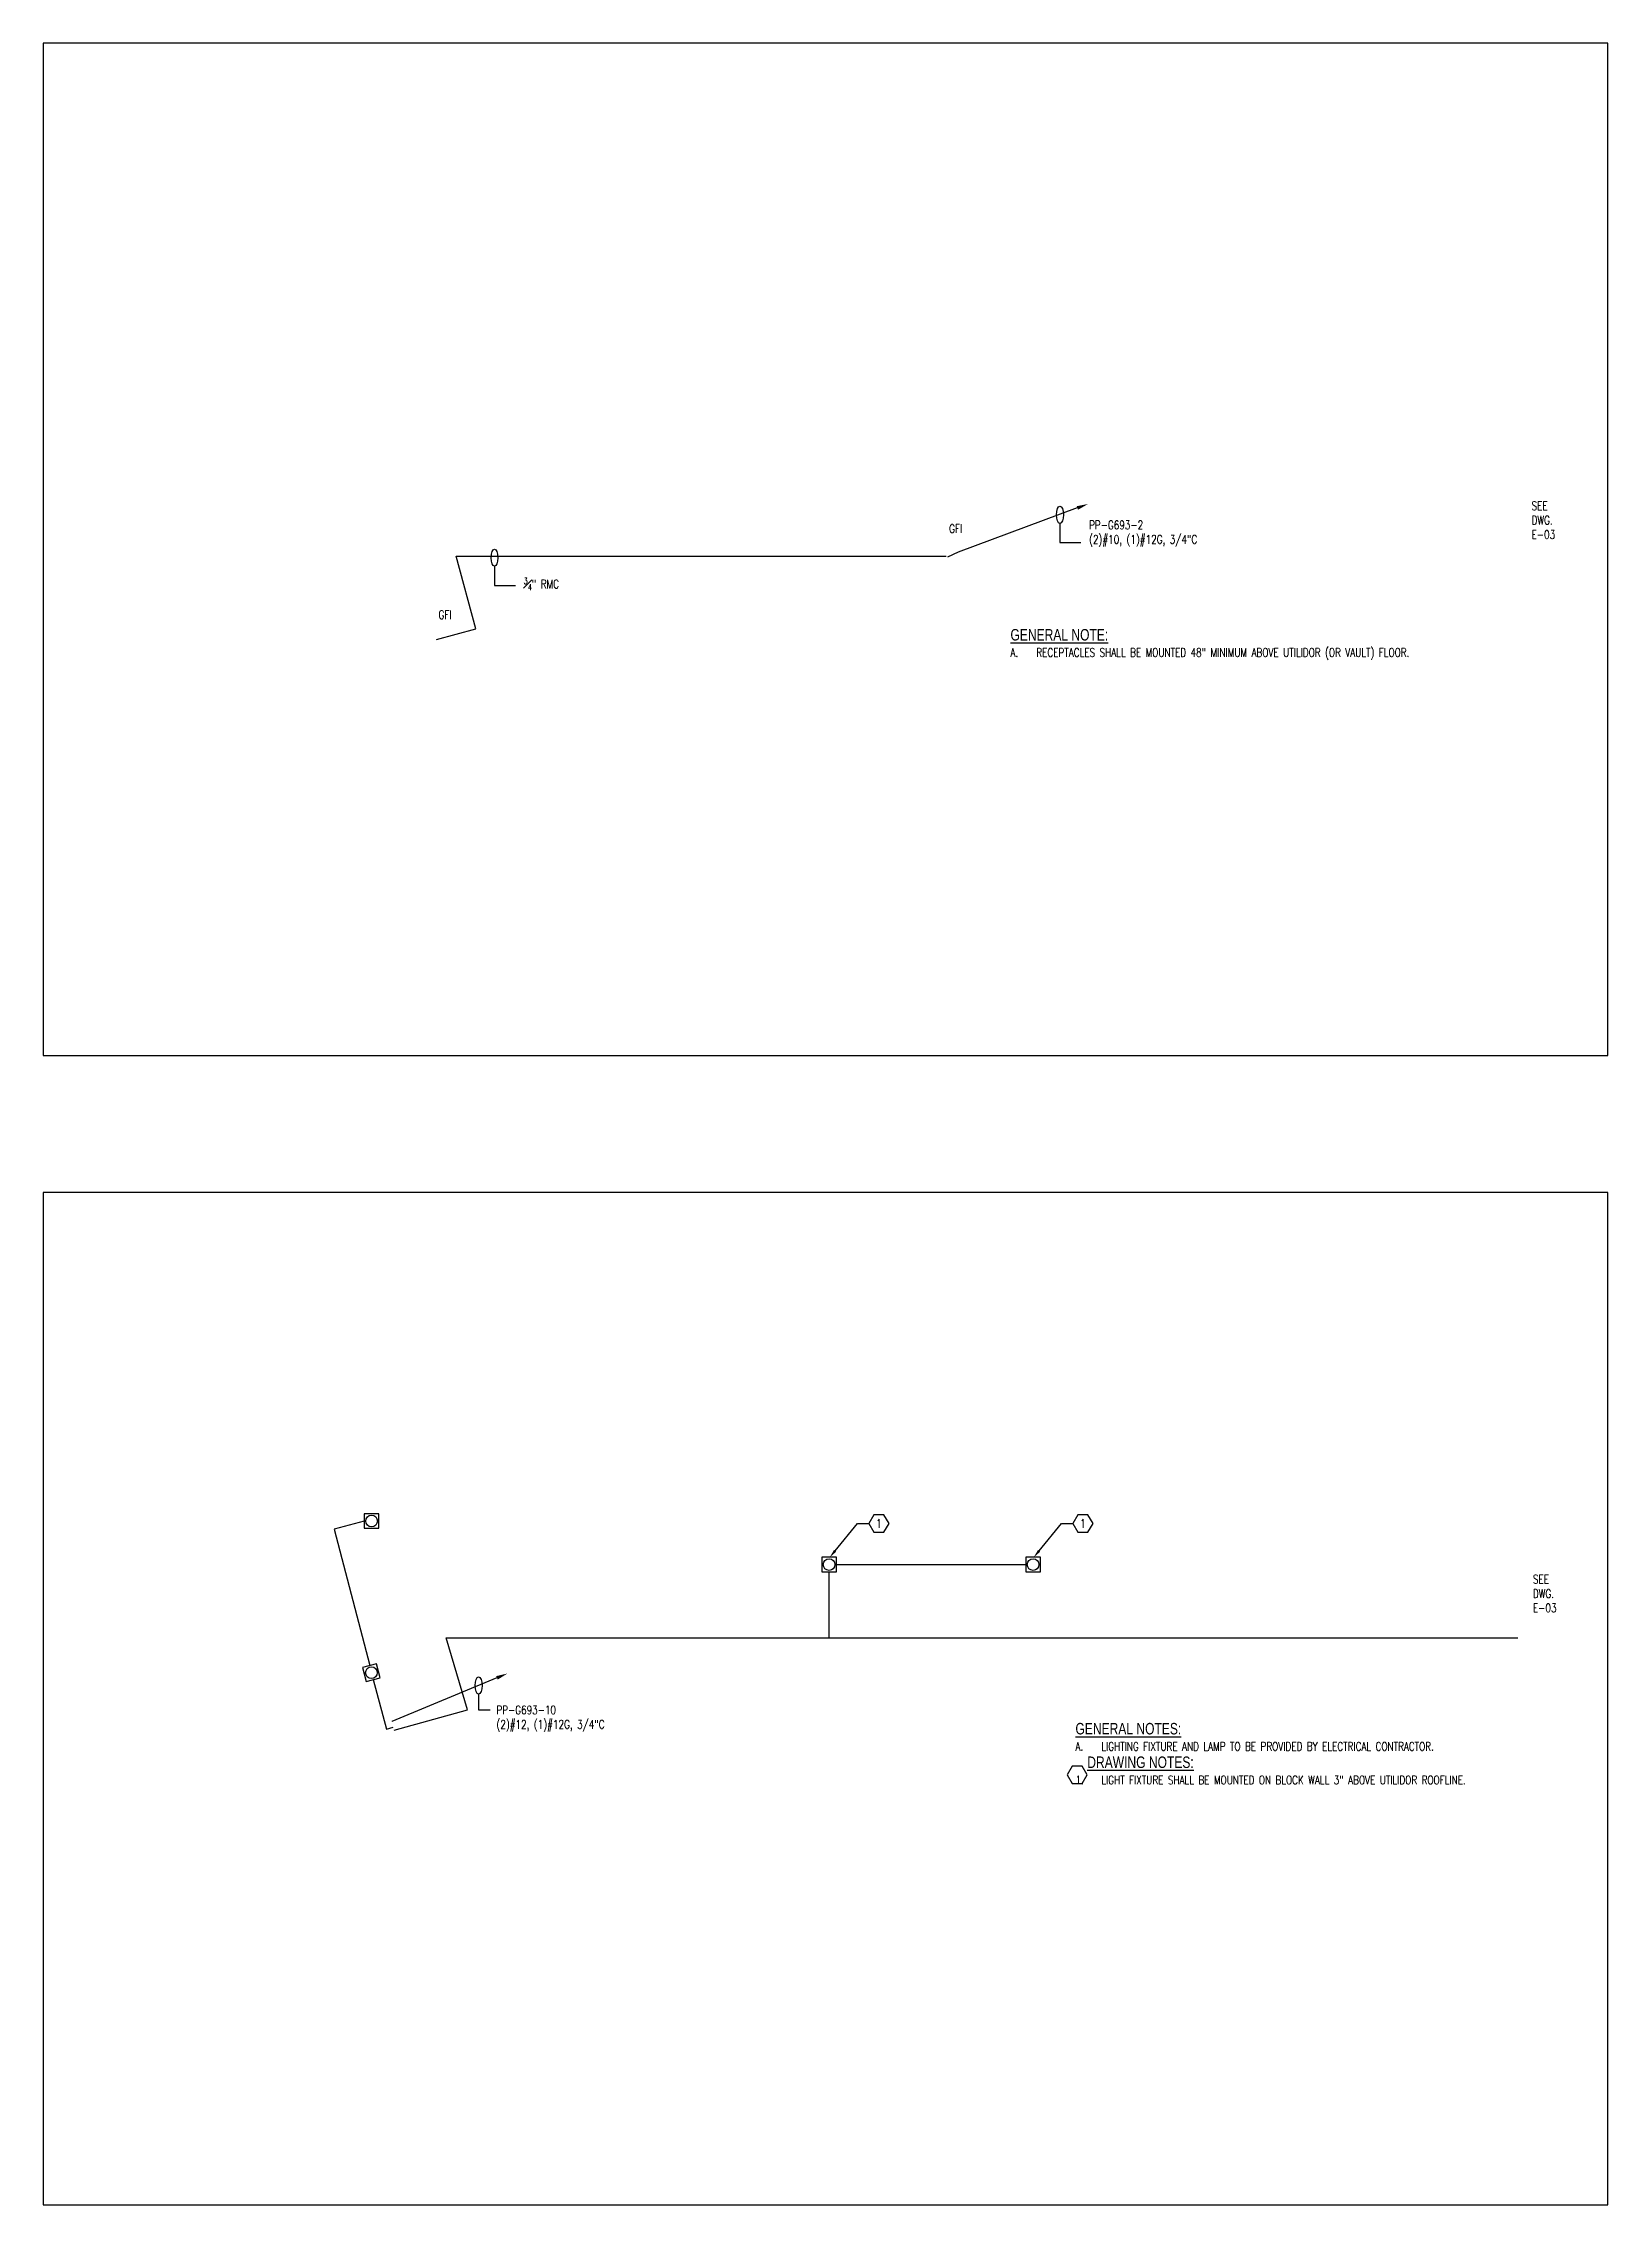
# Model space of a CAD drawing. Header units: inches. Extents: x 766 to 5092, y -413 to 715.
# Drawn here: x 766 to 1582, y -413 to 715 of the extents above; entities that cross this region are included whole.
import ezdxf
from ezdxf import colors
from ezdxf.entities.mleader import LeaderData, LeaderLine
from ezdxf.enums import TextEntityAlignment as Align
from ezdxf.math import Vec2, Vec3

# ---------------------------------------------------------------- set-up
doc = ezdxf.new("R2010")
doc.units = ezdxf.units.IN
doc.header["$LTSCALE"] = 48
doc.header["$MEASUREMENT"] = 0
doc.layers.get('Defpoints').update_dxf_attribs({"color": 251})
for name, color, linetype in [('E-LIGHTS AND POWER', 91, 'Continuous'), ('E-LITE-IDEN', 41, 'Continuous'), ('E-LITE-WIRE', 40, 'Continuous'), ('E-POWER-IDEN', 71, 'Continuous'), ('E-POWR-IDEN', 71, 'Continuous'), ('E-POWR-WIRE', 80, 'Continuous'), ('GENERAL NOTES', 41, 'Continuous'), ('GENERAL NOTES @ 48', 41, 'Continuous')]:
    doc.layers.add(name, color=color, linetype=linetype)
doc.layers.add('E-LITE', color=50, linetype='Continuous', lineweight=50)
doc.styles.add('Note', font='romans.shx', dxfattribs={"width": 0.85})
doc.styles.add('RomanS', font='romans.shx', dxfattribs={"width": 0.75})
doc.styles.get("Standard").update_dxf_attribs({"font": 'romans.shx', "width": 0.85})

msp = doc.modelspace()

# ---------------------------------------------------------------- texts
at = {"layer": 'E-LITE-IDEN', "insert": (1002.2, -152.4), "char_height": 4.5, "attachment_point": 1, "style": 'RomanS'}
msp.add_mtext('PP-G693-10\\P(2)#12, (1)#12G, 3/4"C', dxfattribs=at)
at = {"layer": 'E-POWER-IDEN', "char_height": 4.5, "width": 14.382, "attachment_point": 1, "style": 'RomanS'}
for insert in [(1542.1, 475.6), (1542.8, -84.2)]:
    msp.add_mtext('SEE DWG.\\PE-03', dxfattribs=dict(at, insert=insert))
at = {"layer": 'E-POWR-IDEN', "char_height": 4.5, "attachment_point": 1, "style": 'RomanS'}
for s, insert in [('GFI', (1238.3, 463.7)), ('PP-G693-2\\P(2)#10, (1)#12G, 3/4"C', (1311.3, 465.6)), ('\\A1;{\\H0.7x;\\S3#4;}" RMC', (1016.4, 435.7)), ('GFI', (972, 418.8))]:
    msp.add_mtext(s, dxfattribs=dict(at, insert=insert))
at = {"layer": 'GENERAL NOTES', "char_height": 3.375, "width": 279.423, "attachment_point": 1, "style": 'RomanS'}
for s, insert in [('\\A1;{\\fArial|b0|i0|c0|p34;\\H1.7778x;\\LGENERAL NOTE:\\Fromans|c0;\\P\\pi-10.125,l10.125;\\H0.74999x;\\lA.^IRECEPTACLES SHALL BE MOUNTED 48" MINIMUM ABOVE UTILIDOR (OR VAULT) FLOOR.\\H1.9405x; }', (1270.3, 409.1)), ('\\A1;{\\fArial|b0|i0|c0|p34;\\H1.7778x;\\LGENERAL NOTES:\\P\\pi-10.125,l10.125;\\Fromans|c0;\\H0.74997x;\\lA.^ILIGHTING FIXTURE AND LAMP TO BE PROVIDED BY ELECTRICAL CONTRACTOR.\\H1.75x; \\H0.57142x;\\P\\pi0,l0;\\H1.3334x;  \\fArial|b0|i0|c0|p34;\\LDRAWING NOTES:\\H1.3927x; \\H0.71802x;\\P\\pi-10.125,l10.125;\\Fromans|c0;\\H0.74994x;\\l1.^ILIGHT FIXTURE SHALL BE MOUNTED ON BLOCK WALL 3" ABOVE UTILIDOR ROOFLINE.\\H1.766x; }', (1304.2, -161.4))]:
    msp.add_mtext(s, dxfattribs=dict(at, insert=insert))

# ---------------------------------------------------------------- blocks, each defined once
blk = doc.blocks.new('A$C7CD956E1')
at = {"layer": 'E-LIGHTS AND POWER'}
blk.add_lwpolyline([(2.53, -2.53), (2.53, 2.53), (-2.53, 2.53), (-2.53, -2.53)], close=True, dxfattribs=at)
blk.add_circle((0, 0), 2.03, dxfattribs=at)
blk = doc.blocks.new('ELL')
blk.add_ellipse((0, 0), major_axis=(-1, 0), ratio=0.397545)
blk = doc.blocks.new('Anno_Hexagon_na')
at = {"color": 0, "linetype": 'ByBlock', "lineweight": -2, "transparency": 16777216}
blk.add_lwpolyline([(1.17, 0), (0.58, 1.01), (-0.58, 1.01), (-1.17, 0), (-0.58, -1.01), (0.58, -1.01)], close=True, dxfattribs=at)
at = {"color": 0, "linetype": 'ByBlock', "lineweight": -2, "transparency": 16777216, "style": 'Note', "width": 0.85}
blk.add_attdef('ID', text='', height=1, dxfattribs=at).set_placement((0, 0), align=Align.MIDDLE)
blk = doc.blocks.new('Anno_Hexagon')
at = {"color": 0, "linetype": 'ByBlock', "lineweight": -2}
blk.add_lwpolyline([(1.17, 0), (0.58, 1.01), (-0.58, 1.01), (-1.17, 0), (-0.58, -1.01), (0.58, -1.01)], close=True, dxfattribs=at)
at = {"color": 0, "linetype": 'ByBlock', "lineweight": -2, "style": 'Note', "width": 0.85}
blk.add_attdef('ID', text='', height=1, dxfattribs=at).set_placement((0, 0), align=Align.MIDDLE)

# ---------------------------------------------------------------- linework, layer by layer
at = {"layer": 'Defpoints'}
for points in [[(765.8, 714.6), (765.8, 186.6), (1581.8, 186.6), (1581.8, 714.6)], [(765.8, 115.3), (765.8, -412.7), (1581.8, -412.7), (1581.8, 115.3)]]:
    msp.add_lwpolyline(points, close=True, dxfattribs=at)
at = {"layer": 'E-LITE-WIRE'}
for p, q in [((933.3, -56.1), (917.5, -60.3)), ((917.5, -60.3), (936.1, -131.5)), ((1175.7, -117), (1175.7, -82.6)), ((987.1, -154.6), (976, -117)), ((976, -117), (1534.9, -117)), ((938, -138.8), (944.8, -164.6)), ((948.8, -165.1), (987.1, -154.6)), ((944.8, -164.6), (948.4, -163.6))]:
    msp.add_line(p, q, dxfattribs=at)
msp.add_lwpolyline([(1179.5, -78.8), (1278.3, -78.8)], dxfattribs=at)
at = {"layer": 'E-POWR-WIRE'}
msp.add_lwpolyline([(970.9, 403.7), (991.5, 409.2), (981.2, 447), (1236.7, 447)], dxfattribs=at)

# ---------------------------------------------------------------- block references
at = {"layer": 'E-LITE', "xscale": 1.5, "yscale": 1.5, "zscale": 1.5}
for p in [(937.1, -56.1), (1175.7, -78.8), (1282.1, -78.8)]:
    msp.add_blockref('A$C7CD956E1', p, dxfattribs=at)
at = {"layer": 'E-LITE', "xscale": 1.5, "yscale": 1.5, "zscale": 1.5, "rotation": 15}
msp.add_blockref('A$C7CD956E1', (937, -135.2), dxfattribs=at)
at = {"layer": 'GENERAL NOTES @ 48', "xscale": 4.5, "yscale": 4.5, "zscale": 4.5}
msp.add_blockref('Anno_Hexagon', (1305.1, -188.5), dxfattribs=at)

msp.set_redraw_order([(e.dxf.handle, doc.entitydb.next_handle()) for e in msp.query("TEXT MTEXT ATTDEF DIMENSION ARC_DIMENSION")])  # texts and dimensions are drawn at this point

# ---------------------------------------------------------------- leaders
at = {"layer": 'E-LITE-IDEN'}
ml = msp.add_multileader_mtext('Standard', dxfattribs=at)
ml.set_content('')
ml.set_leader_properties()
ml.set_arrow_properties(name='ELL')
ml.build(insert=Vec2(0, 0))
ml.multileader.update_dxf_attribs({"dogleg_length": 0.125, "arrow_head_size": 4.5, "scale": 48})
ctx = ml.context
ctx.base_point, ctx.scale, ctx.char_height, ctx.arrow_head_size, ctx.landing_gap_size = Vec3(0, -12.7), 48, 4.5, 4.5, 4.32
notes = []
notes.append((ctx, [(0, (1, 1, 0), (992.9, -154.6), (1, 0), 6, [(0, [(992.9, -141.9)], 0, [])])]))
ctx.mtext, ml.multileader.dxf.content_type = None, 0
at = {"layer": 'E-LITE-WIRE'}
ml = msp.add_multileader_mtext('Standard', dxfattribs=at)
ml.set_content('')
ml.set_leader_properties()
ml.build(insert=Vec2(0, 0))
ml.multileader.update_dxf_attribs({"dogleg_length": 0.125, "arrow_head_size": 6, "scale": 48})
ctx = ml.context
ctx.base_point, ctx.scale, ctx.char_height, ctx.arrow_head_size, ctx.landing_gap_size = Vec3(-54.5, -25.1), 48, 4.5, 6, 4.32
notes.append((ctx, [(0, (1, 1, 0), (947.6, -160.7), (-1, 0), 0.00146, [(0, [(1008, -135.6)], 0, [])])]))
ctx.mtext, ml.multileader.dxf.content_type = None, 0
at = {"layer": 'E-POWR-IDEN'}
ml = msp.add_multileader_mtext('Standard', dxfattribs=at)
ml.set_content('')
ml.set_leader_properties()
ml.set_arrow_properties(name='ELL')
ml.build(insert=Vec2(0, 0))
ml.multileader.update_dxf_attribs({"dogleg_length": 0.125, "arrow_head_size": 4.5, "scale": 48})
ctx = ml.context
ctx.base_point, ctx.scale, ctx.char_height, ctx.arrow_head_size, ctx.landing_gap_size, ctx.plane_origin = Vec3(1307, 454.3), 48, 4.5, 4.5, 4.32, Vec3(12.3, 2.2)
notes.append((ctx, [(0, (1, 1, 0), (1296.1, 454.3), (1, 0), 10.9, [(0, [(1296.1, 468.7)], 0, [])])]))
ctx.mtext, ml.multileader.dxf.content_type = None, 0
ml = msp.add_multileader_mtext('Standard', dxfattribs=at)
ml.set_content('')
ml.set_leader_properties()
ml.set_arrow_properties(name='ELL')
ml.build(insert=Vec2(0, 0))
ml.multileader.update_dxf_attribs({"dogleg_length": 0.125, "arrow_head_size": 4.5, "scale": 48})
ctx = ml.context
ctx.base_point, ctx.scale, ctx.char_height, ctx.arrow_head_size, ctx.landing_gap_size, ctx.plane_origin = Vec3(1012.1, 431.8), 48, 4.5, 4.5, 4.32, Vec3(-282.6, -20.2)
notes.append((ctx, [(0, (1, 1, 0), (1001.2, 431.8), (1, 0), 10.9, [(0, [(1001.2, 446.3)], 0, [])])]))
ctx.mtext, ml.multileader.dxf.content_type = None, 0
ml = msp.add_multileader_block('Standard', dxfattribs=at)
ml.set_content('Anno_Hexagon_na', color=256, scale=4.5)
ml.set_attribute('ID', '1', width=0)
ml.set_leader_properties()
ml.build(insert=Vec2(0, 0))
ml.multileader.update_dxf_attribs({"dogleg_length": 0.125, "arrow_head_size": 4.5, "scale": 48})
ctx = ml.context
ctx.base_point, ctx.scale, ctx.char_height, ctx.arrow_head_size, ctx.landing_gap_size = Vec3(1196.5, -57.4), 48, 4.5, 4.5, 4.32
notes.append((ctx, [(0, (1, 1, 0), (1190.5, -57.4), (1, 0), 6, [(0, [(1176, -75.1)], 0, [])])]))
ctx.block.insert = Vec3(1201.7, -57.4)
ml = msp.add_multileader_block('Standard', dxfattribs=at)
ml.set_content('Anno_Hexagon_na', color=256, scale=4.5)
ml.set_attribute('ID', '1', width=0)
ml.set_leader_properties()
ml.build(insert=Vec2(0, 0))
ml.multileader.update_dxf_attribs({"dogleg_length": 0.125, "arrow_head_size": 4.5, "scale": 48})
ctx = ml.context
ctx.base_point, ctx.scale, ctx.char_height, ctx.arrow_head_size, ctx.landing_gap_size, ctx.plane_origin = Vec3(1302.9, -57.4), 48, 4.5, 4.5, 4.32, Vec3(106.4, 0)
notes.append((ctx, [(0, (1, 1, 0), (1296.9, -57.4), (1, 0), 6, [(0, [(1282.4, -75.1)], 0, [])])]))
ctx.block.insert = Vec3(1308.1, -57.4)
at = {"layer": 'E-POWR-WIRE'}
ml = msp.add_multileader_mtext('Standard', dxfattribs=at)
ml.set_content('')
ml.set_leader_properties()
ml.build(insert=Vec2(0, 0))
ml.multileader.update_dxf_attribs({"dogleg_length": 0.125, "arrow_head_size": 6, "scale": 48})
ctx = ml.context
ctx.base_point, ctx.scale, ctx.char_height, ctx.arrow_head_size, ctx.landing_gap_size, ctx.plane_origin, ctx.plane_x_axis, ctx.plane_y_axis = Vec3(1237.5, 446.6), 48, 4.5, 6, 4.32, Vec3(293, -412.5), Vec3(0.912009, 0.41017), Vec3(-0.41017, 0.912009)
notes.append((ctx, [(0, (1, 1, 0), (1243, 449.1), (-0.912009, -0.41017), 6, [(0, [(1310.8, 474.3)], 0, [])])]))
ctx.mtext, ml.multileader.dxf.content_type = None, 0
for ctx, leaders in notes:
    for number, flags, end, landing, length, lines in leaders:
        leader = LeaderData()
        leader.index, (leader.has_last_leader_line, leader.has_dogleg_vector, leader.attachment_direction) = number, flags
        leader.last_leader_point, leader.dogleg_vector, leader.dogleg_length = Vec3(end), Vec3(landing), length
        for number, points, colour, breaks in lines:
            line = LeaderLine()
            line.index, line.vertices, line.color, line.breaks = number, Vec3.list(points), colors.encode_raw_color(colour), breaks
            leader.lines.append(line)
        ctx.leaders.append(leader)

doc.saveas('drawing.dxf')
